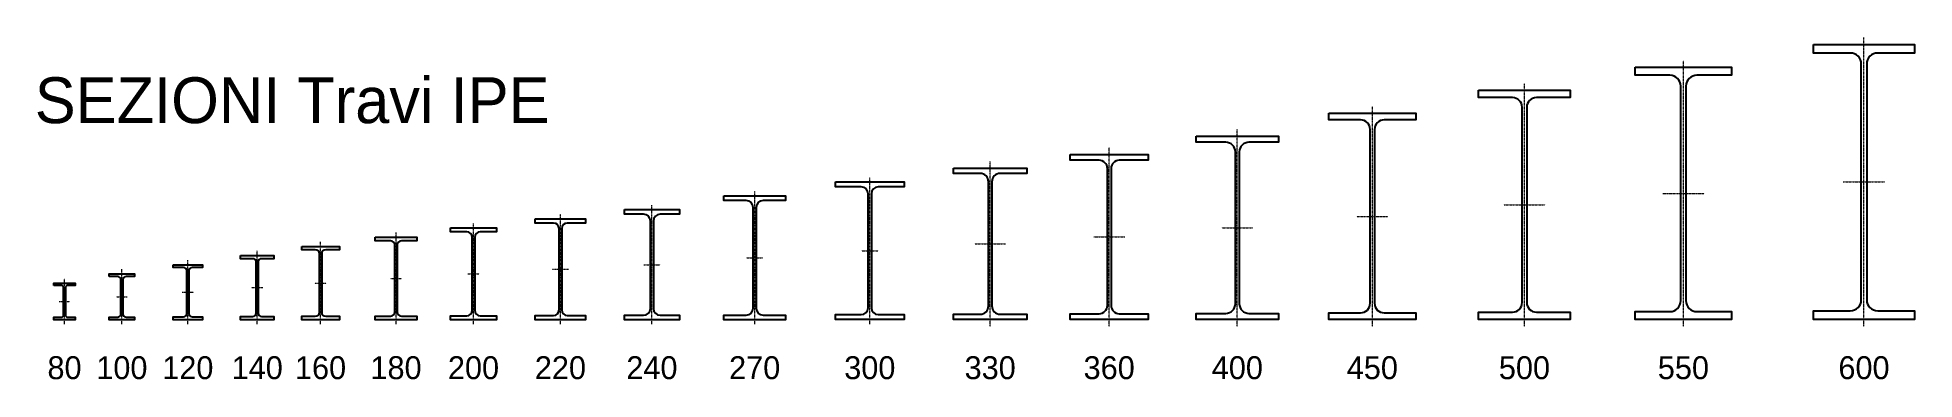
# Model space of a CAD drawing. Header units: millimetres. Extents: x -6949 to 305728, y -55091 to 76684.
# Drawn here: x -6935 to -2845, y -47443 to -46698 of the extents above; entities that cross this region are included whole.
import ezdxf
from ezdxf.enums import TextEntityAlignment as Align

# ---------------------------------------------------------------- set-up
doc = ezdxf.new("R2010")
doc.units = ezdxf.units.MM
doc.linetypes.add('TRATTO-PUNTO', pattern=[1, 0.5, -0.25, 0, -0.25])
doc.layers.add('PROIEZIONI finissime - fine lines', color=251, linetype='Continuous', lineweight=9)
doc.layers.add('SEZIONI acciaio - Steel sections', color=220, linetype='Continuous', lineweight=25)
doc.layers.add('SCRITTE - txt', color=252, linetype='Continuous')

msp = doc.modelspace()

# ---------------------------------------------------------------- texts
at = {"layer": 'SCRITTE - txt'}
msp.add_text('SEZIONI Travi IPE', height=100, dxfattribs=at).set_placement((-5819.35, -46884.4454), align=Align.RIGHT)
for s, p in [('80', (-6876.438, -47442.7407)), ('100', (-6751.4603, -47442.7407)), ('120', (-6607.6958, -47442.7407)), ('140', (-6456.4893, -47442.7407)), ('160', (-6318.5311, -47442.7407)), ('180', (-6154.0041, -47442.7407)), ('200', (-5985.1553, -47442.7407)), ('220', (-5795.7364, -47442.7407)), ('240', (-5596.3175, -47442.7407)), ('270', (-5372.3922, -47442.7407)), ('300', (-5121.4607, -47442.7407)), ('330', (-4859.1815, -47442.7407)), ('360', (-4599.808, -47442.7407)), ('400', (-4320.5301, -47442.7407)), ('450', (-4026.3008, -47442.7407)), ('500', (-3694.8376, -47442.7407)), ('550', (-3348.4215, -47442.7407)), ('600', (-2954.8685, -47442.7407))]:
    msp.add_text(s, height=50, dxfattribs=at).set_placement(p, align=Align.CENTER)

# ---------------------------------------------------------------- linework, layer by layer
at = {"layer": 'PROIEZIONI finissime - fine lines', "linetype": 'TRATTO-PUNTO', "ltscale": 0.06}
for p, q in [((-2954.8685, -47327.6869), (-2954.8685, -46697.6869)), ((-3348.4215, -47327.6869), (-3348.4215, -46747.6869)), ((-3694.8376, -47327.6869), (-3694.8376, -46797.6869)), ((-4026.3008, -47327.6869), (-4026.3008, -46847.6869)), ((-4320.5301, -47327.6869), (-4320.5301, -46897.6869)), ((-4599.808, -47327.6869), (-4599.808, -46937.6869)), ((-4859.1815, -47327.6869), (-4859.1815, -46967.6869)), ((-5372.3922, -47323.0869), (-5372.3922, -47033.0869)), ((-5121.4607, -47322.6869), (-5121.4607, -47002.6869)), ((-3393.5215, -47037.6869), (-3303.3215, -47037.6869)), ((-2999.9685, -47012.6869), (-2909.7685, -47012.6869)), ((-5596.3175, -47323.0869), (-5596.3175, -47063.0869)), ((-3739.9376, -47062.6869), (-3649.7376, -47062.6869)), ((-5985.1553, -47323.0869), (-5985.1553, -47103.0869)), ((-5795.7364, -47323.0869), (-5795.7364, -47083.0869)), ((-4354.2801, -47112.6869), (-4286.7801, -47112.6869)), ((-4060.0508, -47087.6869), (-3992.5508, -47087.6869)), ((-6318.5311, -47323.0869), (-6318.5311, -47143.0869)), ((-6154.0041, -47323.0869), (-6154.0041, -47123.0869)), ((-4892.9315, -47147.6869), (-4825.4315, -47147.6869)), ((-4633.558, -47132.6869), (-4566.058, -47132.6869)), ((-6607.6958, -47323.0869), (-6607.6958, -47183.0869)), ((-6456.4893, -47323.0869), (-6456.4893, -47163.0869)), ((-5614.2675, -47193.0869), (-5578.3675, -47193.0869)), ((-5390.3422, -47178.0869), (-5354.4422, -47178.0869)), ((-5139.4107, -47162.6869), (-5103.5107, -47162.6869)), ((-6876.438, -47323.0869), (-6876.438, -47223.0869)), ((-6751.4603, -47323.0869), (-6751.4603, -47203.0869)), ((-6468.6893, -47243.0869), (-6444.2893, -47243.0869)), ((-6330.7311, -47233.0869), (-6306.3311, -47233.0869)), ((-6166.2041, -47223.0869), (-6141.8041, -47223.0869)), ((-5997.3553, -47213.0869), (-5972.9553, -47213.0869)), ((-5813.6864, -47203.0869), (-5777.7864, -47203.0869)), ((-6888.338, -47273.0869), (-6864.538, -47273.0869)), ((-6763.3603, -47263.0869), (-6739.5603, -47263.0869)), ((-6619.8958, -47253.0869), (-6595.4958, -47253.0869))]:
    msp.add_line(p, q, dxfattribs=at)
at = {"layer": 'SEZIONI acciaio - Steel sections'}
for points in [[(-3064.8685, -46712.6869), (-2844.8685, -46712.6869), (-2844.8685, -46731.6869), (-2924.8685, -46731.6869, 0.414213562), (-2948.8685, -46755.6869), (-2948.8685, -47269.6869, 0.414213562), (-2924.8685, -47293.6869), (-2844.8685, -47293.6869), (-2844.8685, -47312.6869), (-3064.8685, -47312.6869), (-3064.8685, -47293.6869), (-2984.8685, -47293.6869, 0.414213562), (-2960.8685, -47269.6869), (-2960.8685, -46755.6869, 0.414213562), (-2984.8685, -46731.6869), (-3064.8685, -46731.6869)], [(-3453.4215, -46762.6869), (-3243.4215, -46762.6869), (-3243.4215, -46779.8869), (-3318.8715, -46779.8869, 0.414213562), (-3342.8715, -46803.8869), (-3342.8715, -47271.4869, 0.414213562), (-3318.8715, -47295.4869), (-3243.4215, -47295.4869), (-3243.4215, -47312.6869), (-3453.4215, -47312.6869), (-3453.4215, -47295.4869), (-3377.9715, -47295.4869, 0.414213562), (-3353.9715, -47271.4869), (-3353.9715, -46803.8869, 0.414213562), (-3377.9715, -46779.8869), (-3453.4215, -46779.8869)], [(-3794.8376, -46812.6869), (-3594.8376, -46812.6869), (-3594.8376, -46828.6869), (-3668.7376, -46828.6869, 0.414213562), (-3689.7376, -46849.6869), (-3689.7376, -47275.6869, 0.414213562), (-3668.7376, -47296.6869), (-3594.8376, -47296.6869), (-3594.8376, -47312.6869), (-3794.8376, -47312.6869), (-3794.8376, -47296.6869), (-3720.9376, -47296.6869, 0.414213562), (-3699.9376, -47275.6869), (-3699.9376, -46849.6869, 0.414213562), (-3720.9376, -46828.6869), (-3794.8376, -46828.6869)], [(-4121.3008, -46862.6869), (-3931.3008, -46862.6869), (-3931.3008, -46877.2869), (-4000.6008, -46877.2869, 0.414213562), (-4021.6008, -46898.2869), (-4021.6008, -47277.0869, 0.414213562), (-4000.6008, -47298.0869), (-3931.3008, -47298.0869), (-3931.3008, -47312.6869), (-4121.3008, -47312.6869), (-4121.3008, -47298.0869), (-4052.0008, -47298.0869, 0.414213562), (-4031.0008, -47277.0869), (-4031.0008, -46898.2869, 0.414213562), (-4052.0008, -46877.2869), (-4121.3008, -46877.2869)], [(-4410.5301, -46912.6869), (-4230.5301, -46912.6869), (-4230.5301, -46926.1869), (-4295.2301, -46926.1869, 0.414213562), (-4316.2301, -46947.1869), (-4316.2301, -47278.1869, 0.414213562), (-4295.2301, -47299.1869), (-4230.5301, -47299.1869), (-4230.5301, -47312.6869), (-4410.5301, -47312.6869), (-4410.5301, -47299.1869), (-4345.8301, -47299.1869, 0.414213562), (-4324.8301, -47278.1869), (-4324.8301, -46947.1869, 0.414213562), (-4345.8301, -46926.1869), (-4410.5301, -46926.1869)], [(-4684.808, -46952.6869), (-4514.808, -46952.6869), (-4514.808, -46965.3869), (-4577.808, -46965.3869, 0.414213562), (-4595.808, -46983.3869), (-4595.808, -47281.9869, 0.414213562), (-4577.808, -47299.9869), (-4514.808, -47299.9869), (-4514.808, -47312.6869), (-4684.808, -47312.6869), (-4684.808, -47299.9869), (-4621.808, -47299.9869, 0.414213562), (-4603.808, -47281.9869), (-4603.808, -46983.3869, 0.414213562), (-4621.808, -46965.3869), (-4684.808, -46965.3869)], [(-4939.1815, -46982.6869), (-4779.1815, -46982.6869), (-4779.1815, -46994.1869), (-4837.4315, -46994.1869, 0.414213562), (-4855.4315, -47012.1869), (-4855.4315, -47283.1869, 0.414213562), (-4837.4315, -47301.1869), (-4779.1815, -47301.1869), (-4779.1815, -47312.6869), (-4939.1815, -47312.6869), (-4939.1815, -47301.1869), (-4880.9315, -47301.1869, 0.414213562), (-4862.9315, -47283.1869), (-4862.9315, -47012.1869, 0.414213562), (-4880.9315, -46994.1869), (-4939.1815, -46994.1869)], [(-5196.4607, -47012.6869), (-5046.4607, -47012.6869), (-5046.4607, -47023.3869), (-5102.9107, -47023.3869, 0.414213562), (-5117.9107, -47038.3869), (-5117.9107, -47286.9869, 0.414213562), (-5102.9107, -47301.9869), (-5046.4607, -47301.9869), (-5046.4607, -47312.6869), (-5196.4607, -47312.6869), (-5196.4607, -47301.9869), (-5140.0107, -47301.9869, 0.414213562), (-5125.0107, -47286.9869), (-5125.0107, -47038.3869, 0.414213562), (-5140.0107, -47023.3869), (-5196.4607, -47023.3869)], [(-5656.3175, -47073.0869), (-5536.3175, -47073.0869), (-5536.3175, -47082.8869), (-5578.2175, -47082.8869, 0.414213562), (-5593.2175, -47097.8869), (-5593.2175, -47288.2869, 0.414213562), (-5578.2175, -47303.2869), (-5536.3175, -47303.2869), (-5536.3175, -47313.0869), (-5656.3175, -47313.0869), (-5656.3175, -47303.2869), (-5614.4175, -47303.2869, 0.414213562), (-5599.4175, -47288.2869), (-5599.4175, -47097.8869, 0.414213562), (-5614.4175, -47082.8869), (-5656.3175, -47082.8869)], [(-5439.8922, -47043.0869), (-5304.8922, -47043.0869), (-5304.8922, -47053.2869), (-5354.0922, -47053.2869, 0.414213562), (-5369.0922, -47068.2869), (-5369.0922, -47287.8869, 0.414213562), (-5354.0922, -47302.8869), (-5304.8922, -47302.8869), (-5304.8922, -47313.0869), (-5439.8922, -47313.0869), (-5439.8922, -47302.8869), (-5390.6922, -47302.8869, 0.414213562), (-5375.6922, -47287.8869), (-5375.6922, -47068.2869, 0.414213562), (-5390.6922, -47053.2869), (-5439.8922, -47053.2869)], [(-6035.1553, -47113.0869), (-5935.1553, -47113.0869), (-5935.1553, -47121.5869), (-5970.3553, -47121.5869, 0.414213562), (-5982.3553, -47133.5869), (-5982.3553, -47292.5869, 0.414213562), (-5970.3553, -47304.5869), (-5935.1553, -47304.5869), (-5935.1553, -47313.0869), (-6035.1553, -47313.0869), (-6035.1553, -47304.5869), (-5999.9553, -47304.5869, 0.414213562), (-5987.9553, -47292.5869), (-5987.9553, -47133.5869, 0.414213562), (-5999.9553, -47121.5869), (-6035.1553, -47121.5869)], [(-5850.7364, -47093.0869), (-5740.7364, -47093.0869), (-5740.7364, -47102.2869), (-5780.7864, -47102.2869, 0.414213562), (-5792.7864, -47114.2869), (-5792.7864, -47291.8869, 0.414213562), (-5780.7864, -47303.8869), (-5740.7364, -47303.8869), (-5740.7364, -47313.0869), (-5850.7364, -47313.0869), (-5850.7364, -47303.8869), (-5810.6864, -47303.8869, 0.414213562), (-5798.6864, -47291.8869), (-5798.6864, -47114.2869, 0.414213562), (-5810.6864, -47102.2869), (-5850.7364, -47102.2869)], [(-6359.5311, -47153.0869), (-6277.5311, -47153.0869), (-6277.5311, -47160.4869), (-6307.0311, -47160.4869, 0.414213562), (-6316.0311, -47169.4869), (-6316.0311, -47296.6869, 0.414213562), (-6307.0311, -47305.6869), (-6277.5311, -47305.6869), (-6277.5311, -47313.0869), (-6359.5311, -47313.0869), (-6359.5311, -47305.6869), (-6330.0311, -47305.6869, 0.414213562), (-6321.0311, -47296.6869), (-6321.0311, -47169.4869, 0.414213562), (-6330.0311, -47160.4869), (-6359.5311, -47160.4869)], [(-6199.5041, -47133.0869), (-6108.5041, -47133.0869), (-6108.5041, -47141.0869), (-6142.3541, -47141.0869, 0.414213562), (-6151.3541, -47150.0869), (-6151.3541, -47296.0869, 0.414213562), (-6142.3541, -47305.0869), (-6108.5041, -47305.0869), (-6108.5041, -47313.0869), (-6199.5041, -47313.0869), (-6199.5041, -47305.0869), (-6165.6541, -47305.0869, 0.414213562), (-6156.6541, -47296.0869), (-6156.6541, -47150.0869, 0.414213562), (-6165.6541, -47141.0869), (-6199.5041, -47141.0869)], [(-6639.6958, -47193.0869), (-6575.6958, -47193.0869), (-6575.6958, -47199.3869), (-6598.4958, -47199.3869, 0.414213562), (-6605.4958, -47206.3869), (-6605.4958, -47299.7869, 0.414213562), (-6598.4958, -47306.7869), (-6575.6958, -47306.7869), (-6575.6958, -47313.0869), (-6639.6958, -47313.0869), (-6639.6958, -47306.7869), (-6616.8958, -47306.7869, 0.414213562), (-6609.8958, -47299.7869), (-6609.8958, -47206.3869, 0.414213562), (-6616.8958, -47199.3869), (-6639.6958, -47199.3869)], [(-6492.9893, -47173.0869), (-6419.9893, -47173.0869), (-6419.9893, -47179.9869), (-6447.1393, -47179.9869, 0.414213562), (-6454.1393, -47186.9869), (-6454.1393, -47299.1869, 0.414213562), (-6447.1393, -47306.1869), (-6419.9893, -47306.1869), (-6419.9893, -47313.0869), (-6492.9893, -47313.0869), (-6492.9893, -47306.1869), (-6465.8393, -47306.1869, 0.414213562), (-6458.8393, -47299.1869), (-6458.8393, -47186.9869, 0.414213562), (-6465.8393, -47179.9869), (-6492.9893, -47179.9869)], [(-6899.438, -47238.2869), (-6899.438, -47233.0869), (-6853.438, -47233.0869), (-6853.438, -47238.2869), (-6869.538, -47238.2869, 0.414213562), (-6874.538, -47243.2869), (-6874.538, -47302.8869, 0.414213562), (-6869.538, -47307.8869), (-6853.438, -47307.8869), (-6853.438, -47313.0869), (-6899.438, -47313.0869), (-6899.438, -47307.8869), (-6883.338, -47307.8869, 0.414213562), (-6878.338, -47302.8869), (-6878.338, -47243.2869, 0.414213562), (-6883.338, -47238.2869)], [(-6778.9603, -47218.7869), (-6778.9603, -47213.0869), (-6723.9603, -47213.0869), (-6723.9603, -47218.7869), (-6742.4103, -47218.7869, 0.414213562), (-6749.4103, -47225.7869), (-6749.4103, -47300.3869, 0.414213562), (-6742.4103, -47307.3869), (-6723.9603, -47307.3869), (-6723.9603, -47313.0869), (-6778.9603, -47313.0869), (-6778.9603, -47307.3869), (-6760.5103, -47307.3869, 0.414213562), (-6753.5103, -47300.3869), (-6753.5103, -47225.7869, 0.414213562), (-6760.5103, -47218.7869)]]:
    msp.add_lwpolyline(points, format="xyb", close=True, dxfattribs=at)

msp.set_redraw_order([(e.dxf.handle, doc.entitydb.next_handle()) for e in msp.query("TEXT MTEXT ATTDEF DIMENSION ARC_DIMENSION")])  # texts and dimensions are drawn at this point

doc.saveas('drawing.dxf')
